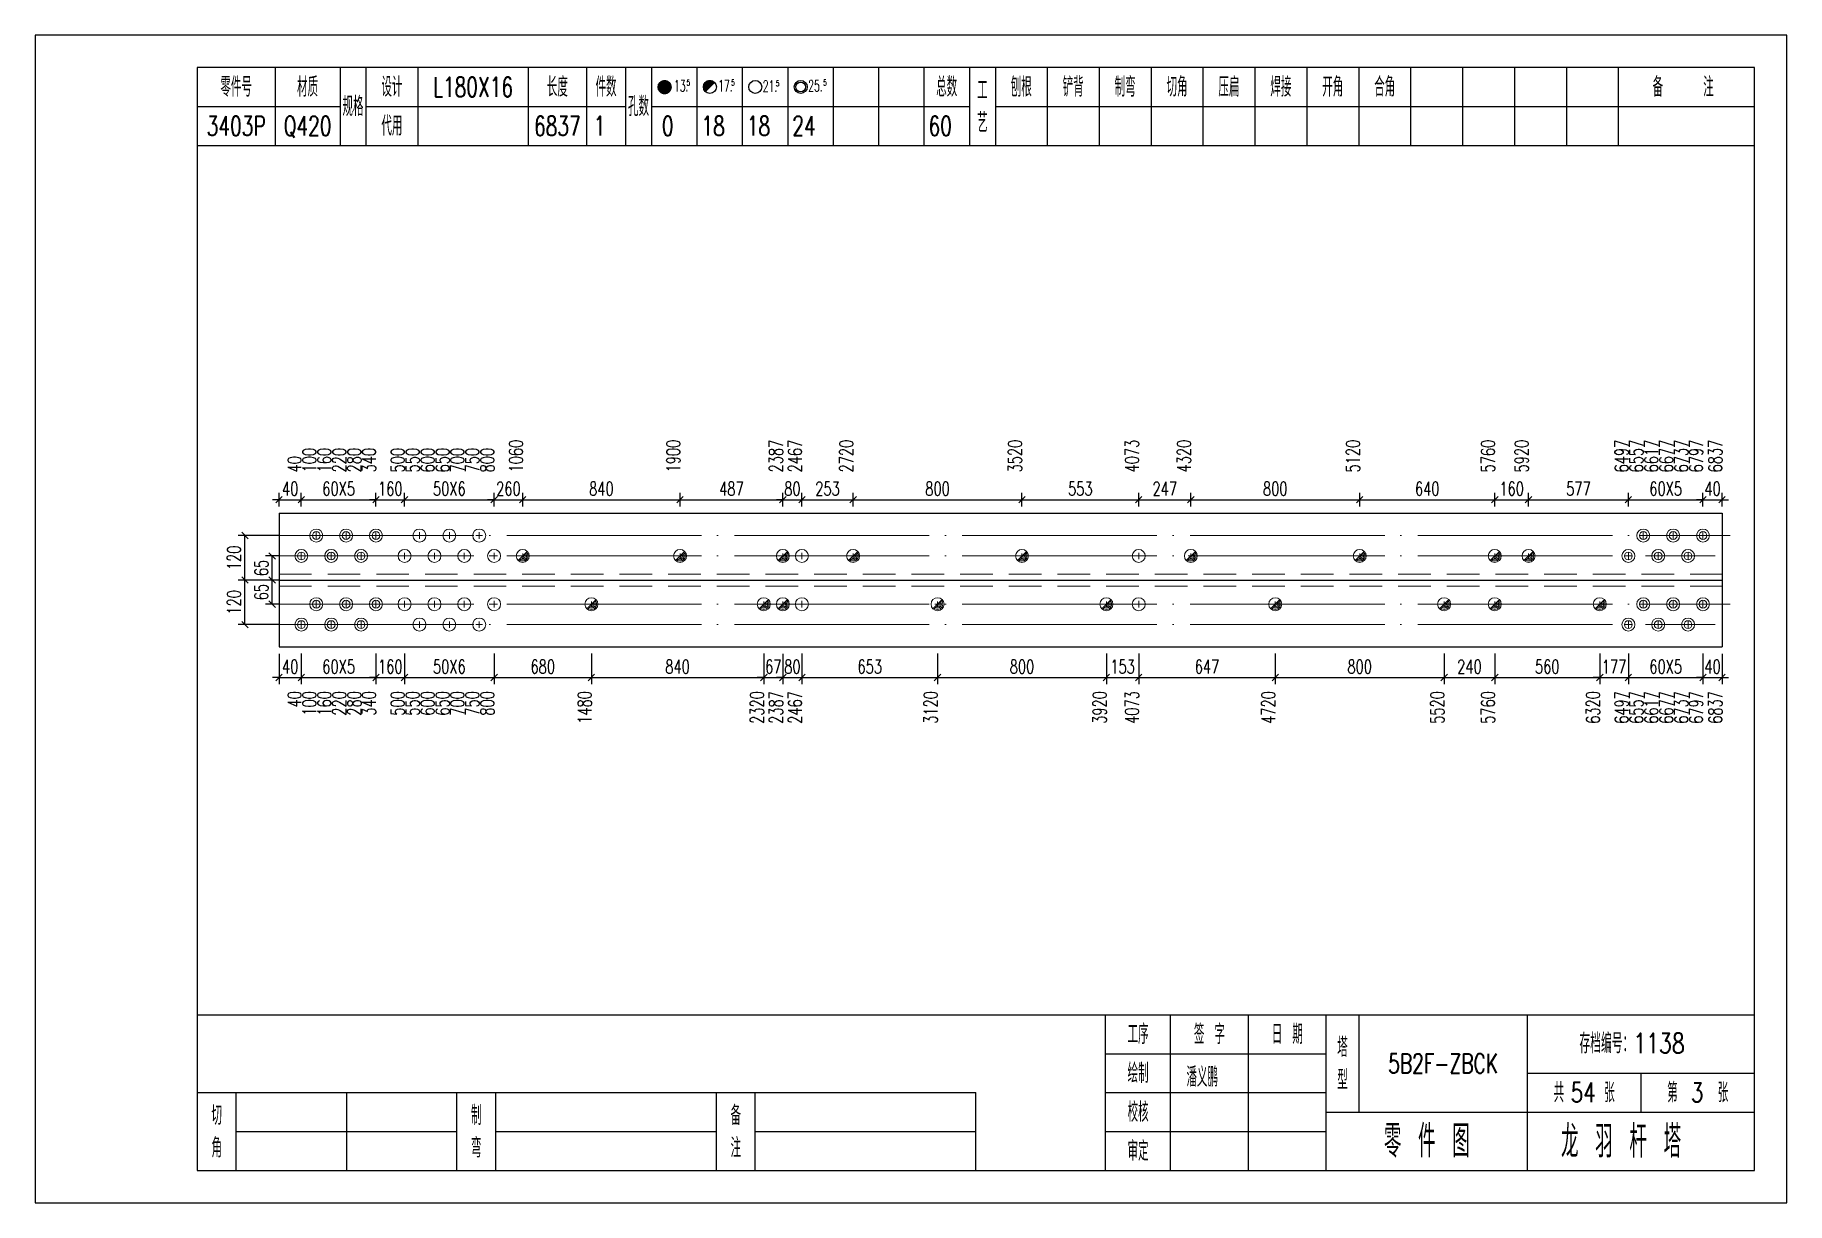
# Model space of a CAD drawing. Header units: millimetres. Extents: x 0 to 30240, y -10896 to -1348.
# Drawn here: x 540 to 810, y -10895.8 to -10715.8 of the extents above; entities that cross this region are included whole.
import ezdxf
from ezdxf.enums import TextEntityAlignment as Align

# ---------------------------------------------------------------- set-up
doc = ezdxf.new("R2010")
doc.units = ezdxf.units.MM
doc.header["$LTSCALE"] = 20
doc.header["$PDMODE"] = 1
doc.linetypes.add('DASHDOT2X', pattern=[1.75, 1.5, -0.125, 0, -0.125])
doc.linetypes.add('HIDDEN', pattern=[0.375, 0.25, -0.125])
for name, color, linetype, lineweight in [('1', 7, 'Continuous', 25), ('11', 3, 'Continuous', 13), ('2', 1, 'HIDDEN', 13), ('5', 1, 'Continuous', 13), ('7', 2, 'DASHDOT2X', 13)]:
    doc.layers.add(name, color=color, linetype=linetype, lineweight=lineweight)
doc.styles.get("Standard").update_dxf_attribs({"font": 'simplex', "width": 0.7, "bigfont": 'gbhzfs.shx'})
doc.styles.add('SYMBOL_TXT', font='txt.shx', dxfattribs={"width": 0.6})
doc.styles.add('TITLE_TXT', font='simplex.shx', dxfattribs={"width": 0.75, "height": 2.5, "bigfont": 'gbhzfs.shx'})
doc.dimstyles.get("Standard").update_dxf_attribs({"dimtxt": 2.1, "dimasz": 1, "dimexe": 1.05, "dimexo": 0, "dimgap": 0.63, "dimtad": 1, "dimzin": 0, "dimdsep": 46, "dimtxsty": 'standard', "dimblk": 'OBLIQUE', "dimblk1": 'OBLIQUE', "dimblk2": 'OBLIQUE', "dimcen": 0.09, "dimadec": 0, "dimazin": 0, "dimtfac": 1, "dimtdec": 1, "dimtix": 1, "dimtmove": 0, "dimatfit": 3, "dimfxl": 0, "dimtolj": 1, "dimtzin": 0, "dimarcsym": 0})
pattern_1 = [(0, (-3, 0), (0, 0.0125), [])]

msp = doc.modelspace()

# ---------------------------------------------------------------- texts
at = {"style": 'TITLE_TXT', "width": 0.75}
for s, p in [('54', (776.667, -10880.296)), ('3', (795.194, -10880.299))]:
    msp.add_text(s, height=3, dxfattribs=at).set_placement(p)
at = {"layer": '1', "width": 0.7}
for s, p in [('L180X16', (607.5, -10723.836)), ('3403P', (571, -10729.836)), ('Q420', (582, -10729.836)), ('6837', (620.5, -10729.836)), ('1', (627, -10729.836)), ('0', (637.5, -10729.836)), ('18', (644.5, -10729.836)), ('18', (651.5, -10729.836)), ('24', (658.5, -10729.836)), ('60', (679.5, -10729.836))]:
    msp.add_text(s, height=3, dxfattribs=at).set_placement(p, align=Align.MIDDLE_CENTER)
for s, p in [('1060', (615.157, -10783.246)), ('1900', (639.401, -10783.246)), ('2387', (655.23, -10783.246)), ('2467', (658.178, -10783.246)), ('2720', (666.076, -10783.246)), ('3520', (692.099, -10783.246)), ('4073', (710.107, -10783.246)), ('4320', (718.123, -10783.246)), ('5120', (744.147, -10783.246)), ('5760', (764.974, -10783.246)), ('5920', (770.17, -10783.246)), ('6497', (785.556, -10783.246)), ('6557', (787.854, -10783.246)), ('6617', (790.154, -10783.246)), ('6677', (792.454, -10783.246)), ('6737', (794.754, -10783.246)), ('6797', (797.054, -10783.246)), ('6837', (800, -10783.246)), ('40', (581.04, -10783.246)), ('100', (583.34, -10783.246)), ('160', (585.64, -10783.246)), ('220', (587.94, -10783.246)), ('280', (590.24, -10783.246)), ('340', (592.54, -10783.246)), ('500', (596.95, -10783.246)), ('550', (599.25, -10783.246)), ('600', (601.55, -10783.246)), ('650', (603.85, -10783.246)), ('700', (606.15, -10783.246)), ('750', (608.45, -10783.246)), ('800', (610.75, -10783.246))]:
    msp.add_text(s, height=2.1, rotation=90, dxfattribs=at).set_placement(p)
for s, p in [('40', (581.04, -10816.951)), ('100', (583.34, -10816.951)), ('160', (585.64, -10816.951)), ('220', (587.94, -10816.951)), ('280', (590.24, -10816.951)), ('340', (592.54, -10816.951)), ('500', (596.95, -10816.951)), ('550', (599.25, -10816.951)), ('600', (601.55, -10816.951)), ('650', (603.85, -10816.951)), ('700', (606.15, -10816.951)), ('750', (608.45, -10816.951)), ('800', (610.75, -10816.951)), ('1480', (625.74, -10816.951)), ('2320', (652.304, -10816.951)), ('2387', (655.23, -10816.951)), ('2467', (658.178, -10816.951)), ('3120', (679.088, -10816.951)), ('3920', (705.111, -10816.951)), ('4073', (710.107, -10816.951)), ('4720', (731.135, -10816.951)), ('5520', (757.159, -10816.951)), ('5760', (764.974, -10816.951)), ('6320', (781.146, -10816.951)), ('6497', (785.556, -10816.951)), ('6557', (787.854, -10816.951)), ('6617', (790.154, -10816.951)), ('6677', (792.454, -10816.951)), ('6737', (794.754, -10816.951)), ('6797', (797.054, -10816.951)), ('6837', (800, -10816.951))]:
    msp.add_text(s, height=2.1, rotation=90, dxfattribs=at).set_placement(p, align=Align.RIGHT)
at = {"layer": '1', "insert": (757, -10874.336), "char_height": 3, "width": 26, "attachment_point": 5}
msp.add_mtext('5B2F-ZBCK', dxfattribs=at)

# ---------------------------------------------------------------- blocks, each defined once
blk = doc.blocks.new('M12_HOLE')
h = blk.add_hatch()
h.set_pattern_fill('LINE', scale=0.1, style=0)
h.set_pattern_definition(pattern_1)
h.paths.add_polyline_path([(-5, 0, 1), (-1, 0, 1)])
at = {"color": 7}
blk.add_circle((-3, 0), 2, dxfattribs=at)
at = {"color": 7, "attachment_point": 1, "style": 'SYMBOL_TXT'}
for s, insert, char_height, width in [('13\\f??|b0|i0|c0|p54;.', (-0.12, 2.11), 3.5, 5.7075), ('5', (3.74, 2.26), 1.8, 2.9309)]:
    blk.add_mtext(s, dxfattribs=dict(at, insert=insert, char_height=char_height, width=width))
blk = doc.blocks.new('M16_HOLE')
h = blk.add_hatch()
h.set_pattern_fill('LINE', scale=0.1, style=0)
h.set_pattern_definition(pattern_1)
h.paths.add_polyline_path([(-1.59, 1.41, 0.668179), (-5, 0, 0.198912), (-4.41, -1.41)])
at = {"color": 7}
blk.add_circle((-3, 0), 2, dxfattribs=at)
at = {"color": 7, "attachment_point": 1, "style": 'SYMBOL_TXT'}
for s, insert, char_height, width in [('17.', (-0.44, 2.13), 3.5, 6.3164), ('5', (3.56, 2.25), 1.8, 1.822)]:
    blk.add_mtext(s, dxfattribs=dict(at, insert=insert, char_height=char_height, width=width))
blk = doc.blocks.new('M20_HOLE')
at = {"color": 7}
blk.add_circle((-3, 0), 2, dxfattribs=at)
at = {"color": 7, "attachment_point": 1, "style": 'SYMBOL_TXT'}
for s, insert, char_height, width in [('21.', (-0.69, 2.01), 3.5, 6.0735), ('5', (3.32, 2.01), 1.8, 1.4576)]:
    blk.add_mtext(s, dxfattribs=dict(at, insert=insert, char_height=char_height, width=width))
blk = doc.blocks.new('M24_HOLE')
at = {"color": 7}
for radius in [2, 1.5]:
    blk.add_circle((-3, 0), radius, dxfattribs=at)
at = {"color": 7, "attachment_point": 1, "style": 'SYMBOL_TXT'}
for s, insert, char_height, width in [('25.', (-0.69, 2.13), 3.5, 2.4294), ('5', (3.93, 2.25), 1.8, 1.9435)]:
    blk.add_mtext(s, dxfattribs=dict(at, insert=insert, char_height=char_height, width=width))
blk = doc.blocks.new('JgCard')
for p, q in [((270, 180), (0, 180)), ((0, 180), (0, 0)), ((270, 0), (270, 180)), ((265, 175), (25, 175)), ((25, 175), (25, 5)), ((37, 175), (37, 163)), ((47, 175), (47, 163)), ((51, 175), (51, 163)), ((59, 175), (59, 163)), ((76, 175), (76, 163)), ((85, 175), (85, 163)), ((91, 175), (91, 163)), ((95, 175), (95, 163)), ((102, 175), (102, 163)), ((109, 175), (109, 163)), ((116, 175), (116, 163)), ((123, 175), (123, 163)), ((130, 175), (130, 163)), ((137, 175), (137, 163)), ((144, 175), (144, 163)), ((148, 175), (148, 163)), ((156, 175), (156, 163)), ((164, 175), (164, 163)), ((172, 175), (172, 163)), ((180, 175), (180, 163)), ((188, 175), (188, 163)), ((196, 175), (196, 163)), ((204, 175), (204, 163)), ((212, 175), (212, 163)), ((220, 175), (220, 163)), ((228, 175), (228, 163)), ((236, 175), (236, 163)), ((244, 175), (244, 163)), ((265, 5), (265, 175)), ((25, 169), (47, 169)), ((51, 169), (91, 169)), ((95, 169), (144, 169)), ((148, 169), (265, 169)), ((25, 163), (265, 163)), ((25, 29), (265, 29)), ((165, 5), (165, 29)), ((175, 5), (175, 29)), ((187, 5), (187, 29)), ((199, 5), (199, 29)), ((204, 29), (204, 14)), ((230, 5), (230, 29)), ((165, 23), (199, 23)), ((230, 20), (265, 20)), ((247.5, 20), (247.5, 14)), ((25, 17), (145, 17)), ((31, 5), (31, 17)), ((48, 17), (48, 5)), ((65, 5), (65, 17)), ((71, 5), (71, 17)), ((105, 5), (105, 17)), ((111, 5), (111, 17)), ((145, 5), (145, 17)), ((165, 17), (199, 17)), ((199, 14), (265, 14)), ((31, 11), (65, 11)), ((71, 11), (105, 11)), ((111, 11), (145, 11)), ((165, 11), (199, 11)), ((25, 5), (265, 5)), ((0, 0), (270, 0))]:
    blk.add_line(p, q)
blk.add_lwpolyline([(96.03, 171.99, -1), (98.03, 171.99, -1)], format="xyb", close=True)
blk.add_point((145, 96))
at = {"xscale": 0.5, "yscale": 0.5, "zscale": 0.5}
for name, p in [('M12_HOLE', (98.53, 171.99)), ('M16_HOLE', (105.5, 172)), ('M20_HOLE', (112.5, 172)), ('M24_HOLE', (119.5, 172))]:
    blk.add_blockref(name, p, dxfattribs=at)
at = {"style": 'TITLE_TXT', "width": 0.75}
for s, height, p in [('存档编号：1138', 3.076, (238.02, 23.07)), ('潘义鹏', 3, (177.45, 17.91)), ('龙 羽 杆 塔', 5, (235.17, 6.97))]:
    blk.add_text(s, height=height, dxfattribs=at).set_placement(p)
at = {"attachment_point": 5, "style": 'TITLE_TXT'}
for s, insert, char_height, width in [('零件号', (31, 172), 3, 15), ('材质', (42, 172), 3, 8), ('设计', (55, 172), 3, 8), ('长度', (80.5, 172), 3, 8), ('件数', (88, 172), 3, 6), ('总数', (140.5, 172), 3, 7), ('工\\P艺', (146, 169), 3, 4), ('刨根', (152, 172), 3, 8), ('铲背', (160, 172), 3, 8), ('制弯', (168, 172), 3, 8), ('切角', (176, 172), 3, 8), ('压扁', (184, 172), 3, 8), ('焊接', (192, 172), 3, 8), ('开角', (200, 172), 3, 8), ('合角', (208, 172), 3, 8), ('备    注', (254, 172), 3, 22), ('规格', (49, 169), 3, 4), ('孔数', (93, 169), 3, 4), ('代用', (55, 166), 3, 8), ('工序', (170, 26), 3, 10), ('签 字', (181, 26), 3, 12), ('日 期', (193, 26), 3, 12), ('塔\\P型', (201.5, 21.5), 3, 5), ('绘制', (170, 20), 3, 10), ('共    张', (238.75, 17), 3, 17.5), ('第    张', (256.25, 17), 3, 17.5), ('切\\P角', (28, 11), 3, 6), ('制\\P弯', (68, 11), 3, 6), ('备\\P注', (108, 11), 3, 6), ('校核', (170, 14), 3, 10), ('零 件 图', (214.5, 9.5), 5, 31), ('审定', (170, 8), 3, 10)]:
    blk.add_mtext(s, dxfattribs=dict(at, insert=insert, char_height=char_height, width=width))
blk = doc.blocks.new('M24')
for p, q in [((-0.6, 0), (0.6, 0)), ((0, -0.6), (0, 0.6))]:
    blk.add_line(p, q)
for radius in [1, 0.6]:
    blk.add_circle((0, 0), radius)
blk = doc.blocks.new('M20')
for p, q in [((-0.5, 0), (0.5, 0)), ((0, -0.5), (0, 0.5))]:
    blk.add_line(p, q)
blk.add_circle((0, 0), 1)
blk = doc.blocks.new('M16')
for p, q in [((-0.71, -0.71), (0.71, 0.71)), ((-0.4, 0), (0.4, 0)), ((0, 0.4), (0, -0.4))]:
    blk.add_line(p, q)
blk.add_circle((0, 0), 1)
for radius in [0.8, 0.6, 0.4, 0.2]:
    blk.add_arc((0, 0), radius, 225, 45)
blk = doc.blocks.new('_Oblique')
at = {"color": 0, "linetype": 'ByBlock', "lineweight": -2}
blk.add_line((-0.5, -0.5), (0.5, 0.5), dxfattribs=at)
blk = doc.blocks.new('*D4217')
at = {"layer": '11', "color": 0, "lineweight": -2}
for p, q in [((577.6, -10811.18), (577.6, -10815.9)), ((581.04, -10811.18), (581.04, -10815.9)), ((577.6, -10814.85), (576.6, -10814.85)), ((577.6, -10814.85), (581.04, -10814.85)), ((581.04, -10814.85), (582.04, -10814.85))]:
    blk.add_line(p, q, dxfattribs=at)
at = {"layer": 'Defpoints', "color": 0}
for p in [(577.6, -10811.18), (581.04, -10811.18), (581.04, -10814.85)]:
    blk.add_point(p, dxfattribs=at)
at = {"layer": '11', "color": 0, "lineweight": -2}
blk.add_blockref('_Oblique', (577.6, -10814.85), dxfattribs=at)
at = {"layer": '11', "color": 0, "lineweight": -2, "rotation": 180}
blk.add_blockref('_Oblique', (581.04, -10814.85), dxfattribs=at)
at = {"layer": '11', "color": 0, "insert": (579.32, -10813.17), "char_height": 2.1, "attachment_point": 5}
blk.add_mtext('\\A1;40', dxfattribs=at)
blk = doc.blocks.new('*D4219')
at = {"layer": '11', "color": 0, "lineweight": -2}
for p, q in [((592.54, -10811.18), (592.54, -10815.9)), ((596.95, -10811.18), (596.95, -10815.9)), ((592.54, -10814.85), (591.54, -10814.85)), ((592.54, -10814.85), (596.95, -10814.85)), ((596.95, -10814.85), (597.95, -10814.85))]:
    blk.add_line(p, q, dxfattribs=at)
at = {"layer": 'Defpoints', "color": 0}
for p in [(592.54, -10811.18), (596.95, -10811.18), (596.95, -10814.85)]:
    blk.add_point(p, dxfattribs=at)
at = {"layer": '11', "color": 0, "lineweight": -2}
blk.add_blockref('_Oblique', (592.54, -10814.85), dxfattribs=at)
at = {"layer": '11', "color": 0, "lineweight": -2, "rotation": 180}
blk.add_blockref('_Oblique', (596.95, -10814.85), dxfattribs=at)
at = {"layer": '11', "color": 0, "insert": (594.75, -10813.17), "char_height": 2.1, "attachment_point": 5}
blk.add_mtext('\\A1;160', dxfattribs=at)
blk = doc.blocks.new('*D4223')
at = {"layer": '11', "color": 0, "lineweight": -2}
for p, q in [((652.31, -10811.18), (652.31, -10815.9)), ((655.25, -10811.18), (655.25, -10815.9)), ((652.31, -10814.85), (651.31, -10814.85)), ((652.31, -10814.85), (655.25, -10814.85)), ((655.25, -10814.85), (656.25, -10814.85))]:
    blk.add_line(p, q, dxfattribs=at)
at = {"layer": 'Defpoints', "color": 0}
for p in [(652.31, -10811.18), (655.25, -10811.18), (655.25, -10814.85)]:
    blk.add_point(p, dxfattribs=at)
at = {"layer": '11', "color": 0, "lineweight": -2}
blk.add_blockref('_Oblique', (652.31, -10814.85), dxfattribs=at)
at = {"layer": '11', "color": 0, "lineweight": -2, "rotation": 180}
blk.add_blockref('_Oblique', (655.25, -10814.85), dxfattribs=at)
at = {"layer": '11', "color": 0, "insert": (653.78, -10813.17), "char_height": 2.1, "attachment_point": 5}
blk.add_mtext('\\A1;67', dxfattribs=at)
blk = doc.blocks.new('*D4224')
at = {"layer": '11', "color": 0, "lineweight": -2}
for p, q in [((655.25, -10811.18), (655.25, -10815.9)), ((658.19, -10811.18), (658.19, -10815.9)), ((655.25, -10814.85), (654.25, -10814.85)), ((655.25, -10814.85), (658.19, -10814.85)), ((658.19, -10814.85), (659.19, -10814.85))]:
    blk.add_line(p, q, dxfattribs=at)
at = {"layer": 'Defpoints', "color": 0}
for p in [(655.25, -10811.18), (658.19, -10811.18), (658.19, -10814.85)]:
    blk.add_point(p, dxfattribs=at)
at = {"layer": '11', "color": 0, "lineweight": -2}
blk.add_blockref('_Oblique', (655.25, -10814.85), dxfattribs=at)
at = {"layer": '11', "color": 0, "lineweight": -2, "rotation": 180}
blk.add_blockref('_Oblique', (658.19, -10814.85), dxfattribs=at)
at = {"layer": '11', "color": 0, "insert": (656.72, -10813.17), "char_height": 2.1, "attachment_point": 5}
blk.add_mtext('\\A1;80', dxfattribs=at)
blk = doc.blocks.new('*D4232')
at = {"layer": '11', "color": 0, "lineweight": -2}
for p, q in [((781.15, -10811.18), (781.15, -10815.9)), ((785.56, -10811.18), (785.56, -10815.9)), ((781.15, -10814.85), (780.15, -10814.85)), ((781.15, -10814.85), (785.56, -10814.85)), ((785.56, -10814.85), (786.56, -10814.85))]:
    blk.add_line(p, q, dxfattribs=at)
at = {"layer": 'Defpoints', "color": 0}
for p in [(781.15, -10811.18), (785.56, -10811.18), (785.56, -10814.85)]:
    blk.add_point(p, dxfattribs=at)
at = {"layer": '11', "color": 0, "lineweight": -2}
blk.add_blockref('_Oblique', (781.15, -10814.85), dxfattribs=at)
at = {"layer": '11', "color": 0, "lineweight": -2, "rotation": 180}
blk.add_blockref('_Oblique', (785.56, -10814.85), dxfattribs=at)
at = {"layer": '11', "color": 0, "insert": (783.35, -10813.17), "char_height": 2.1, "attachment_point": 5}
blk.add_mtext('\\A1;177', dxfattribs=at)
blk = doc.blocks.new('*D4234')
at = {"layer": '11', "color": 0, "lineweight": -2}
for p, q in [((797.06, -10811.18), (797.06, -10815.9)), ((800, -10811.18), (800, -10815.9)), ((797.06, -10814.85), (796.06, -10814.85)), ((797.06, -10814.85), (800, -10814.85)), ((800, -10814.85), (801, -10814.85))]:
    blk.add_line(p, q, dxfattribs=at)
at = {"layer": 'Defpoints', "color": 0}
for p in [(797.06, -10811.18), (800, -10811.18), (800, -10814.85)]:
    blk.add_point(p, dxfattribs=at)
at = {"layer": '11', "color": 0, "lineweight": -2}
blk.add_blockref('_Oblique', (797.06, -10814.85), dxfattribs=at)
at = {"layer": '11', "color": 0, "lineweight": -2, "rotation": 180}
blk.add_blockref('_Oblique', (800, -10814.85), dxfattribs=at)
at = {"layer": '11', "color": 0, "insert": (798.53, -10813.17), "char_height": 2.1, "attachment_point": 5}
blk.add_mtext('\\A1;40', dxfattribs=at)
blk = doc.blocks.new('*D4235')
at = {"layer": '11', "color": 0, "lineweight": -2}
for p, q in [((577.6, -10788.5), (577.6, -10786.4)), ((581.04, -10788.5), (581.04, -10786.4)), ((577.6, -10787.45), (576.6, -10787.45)), ((577.6, -10787.45), (581.04, -10787.45)), ((581.04, -10787.45), (582.04, -10787.45))]:
    blk.add_line(p, q, dxfattribs=at)
at = {"layer": 'Defpoints', "color": 0}
for p in [(577.6, -10788.5), (581.04, -10787.45), (581.04, -10788.5)]:
    blk.add_point(p, dxfattribs=at)
at = {"layer": '11', "color": 0, "lineweight": -2}
blk.add_blockref('_Oblique', (577.6, -10787.45), dxfattribs=at)
at = {"layer": '11', "color": 0, "lineweight": -2, "rotation": 180}
blk.add_blockref('_Oblique', (581.04, -10787.45), dxfattribs=at)
at = {"layer": '11', "color": 0, "insert": (579.32, -10785.77), "char_height": 2.1, "attachment_point": 5}
blk.add_mtext('\\A1;40', dxfattribs=at)
blk = doc.blocks.new('*D4237')
at = {"layer": '11', "color": 0, "lineweight": -2}
for p, q in [((592.54, -10788.5), (592.54, -10786.4)), ((596.95, -10788.5), (596.95, -10786.4)), ((592.54, -10787.45), (591.54, -10787.45)), ((592.54, -10787.45), (596.95, -10787.45)), ((596.95, -10787.45), (597.95, -10787.45))]:
    blk.add_line(p, q, dxfattribs=at)
at = {"layer": 'Defpoints', "color": 0}
for p in [(592.54, -10788.5), (596.95, -10787.45), (596.95, -10788.5)]:
    blk.add_point(p, dxfattribs=at)
at = {"layer": '11', "color": 0, "lineweight": -2}
blk.add_blockref('_Oblique', (592.54, -10787.45), dxfattribs=at)
at = {"layer": '11', "color": 0, "lineweight": -2, "rotation": 180}
blk.add_blockref('_Oblique', (596.95, -10787.45), dxfattribs=at)
at = {"layer": '11', "color": 0, "insert": (594.75, -10785.77), "char_height": 2.1, "attachment_point": 5}
blk.add_mtext('\\A1;160', dxfattribs=at)
blk = doc.blocks.new('*D4239')
at = {"layer": '11', "color": 0, "lineweight": -2}
for p, q in [((610.75, -10788.5), (610.75, -10786.4)), ((615.16, -10788.5), (615.16, -10786.4)), ((610.75, -10787.45), (609.75, -10787.45)), ((610.75, -10787.45), (615.16, -10787.45)), ((615.16, -10787.45), (616.16, -10787.45))]:
    blk.add_line(p, q, dxfattribs=at)
at = {"layer": 'Defpoints', "color": 0}
for p in [(610.75, -10788.5), (615.16, -10787.45), (615.16, -10788.5)]:
    blk.add_point(p, dxfattribs=at)
at = {"layer": '11', "color": 0, "lineweight": -2}
blk.add_blockref('_Oblique', (610.75, -10787.45), dxfattribs=at)
at = {"layer": '11', "color": 0, "lineweight": -2, "rotation": 180}
blk.add_blockref('_Oblique', (615.16, -10787.45), dxfattribs=at)
at = {"layer": '11', "color": 0, "insert": (612.95, -10785.77), "char_height": 2.1, "attachment_point": 5}
blk.add_mtext('\\A1;260', dxfattribs=at)
blk = doc.blocks.new('*D4242')
at = {"layer": '11', "color": 0, "lineweight": -2}
for p, q in [((655.25, -10788.5), (655.25, -10786.4)), ((658.19, -10788.5), (658.19, -10786.4)), ((655.25, -10787.45), (654.25, -10787.45)), ((655.25, -10787.45), (658.19, -10787.45)), ((658.19, -10787.45), (659.19, -10787.45))]:
    blk.add_line(p, q, dxfattribs=at)
at = {"layer": 'Defpoints', "color": 0}
for p in [(655.25, -10788.5), (658.19, -10787.45), (658.19, -10788.5)]:
    blk.add_point(p, dxfattribs=at)
at = {"layer": '11', "color": 0, "lineweight": -2}
blk.add_blockref('_Oblique', (655.25, -10787.45), dxfattribs=at)
at = {"layer": '11', "color": 0, "lineweight": -2, "rotation": 180}
blk.add_blockref('_Oblique', (658.19, -10787.45), dxfattribs=at)
at = {"layer": '11', "color": 0, "insert": (656.72, -10785.77), "char_height": 2.1, "attachment_point": 5}
blk.add_mtext('\\A1;80', dxfattribs=at)
blk = doc.blocks.new('*D4252')
at = {"layer": '11', "color": 0, "lineweight": -2}
for p, q in [((797.06, -10788.5), (797.06, -10786.4)), ((800, -10788.5), (800, -10786.4)), ((797.06, -10787.45), (796.06, -10787.45)), ((797.06, -10787.45), (800, -10787.45)), ((800, -10787.45), (801, -10787.45))]:
    blk.add_line(p, q, dxfattribs=at)
at = {"layer": 'Defpoints', "color": 0}
for p in [(797.06, -10788.5), (800, -10787.45), (800, -10788.5)]:
    blk.add_point(p, dxfattribs=at)
at = {"layer": '11', "color": 0, "lineweight": -2}
blk.add_blockref('_Oblique', (797.06, -10787.45), dxfattribs=at)
at = {"layer": '11', "color": 0, "lineweight": -2, "rotation": 180}
blk.add_blockref('_Oblique', (800, -10787.45), dxfattribs=at)
at = {"layer": '11', "color": 0, "insert": (798.53, -10785.77), "char_height": 2.1, "attachment_point": 5}
blk.add_mtext('\\A1;40', dxfattribs=at)

# ---------------------------------------------------------------- dimensions: what is measured, and where the dimension line sits
at = {"layer": '1'}
for base, p1, p2, text in [((572.35, -10792.976), (577.55, -10799.836), (577.55, -10792.976), '120'), ((576.55, -10796.12), (577.55, -10799.836), (577.55, -10796.12), '65'), ((572.35, -10799.836), (577.55, -10806.696), (577.55, -10799.836), '120'), ((576.55, -10799.836), (577.55, -10803.552), (577.55, -10799.836), '65')]:
    msp.add_linear_dim(base=base, p1=p1, p2=p2, angle=90, text=text, dimstyle='standard', dxfattribs=at).render()
at = {"layer": '11'}
for base, p1, p2, text, picture, middle in [((581.04, -10787.446), (577.6, -10788.496), (581.04, -10788.496), '40', '*D4235', (579.32, -10785.766)), ((596.95, -10787.446), (592.54, -10788.496), (596.95, -10788.496), '160', '*D4237', (594.745, -10785.766)), ((615.16, -10787.446), (610.75, -10788.496), (615.16, -10788.496), '260', '*D4239', (612.955, -10785.766)), ((658.188, -10787.446), (655.248, -10788.496), (658.188, -10788.496), '80', '*D4242', (656.718, -10785.766)), ((800, -10787.446), (797.06, -10788.496), (800, -10788.496), '40', '*D4252', (798.53, -10785.766)), ((581.04, -10814.851), (577.6, -10811.176), (581.04, -10811.176), '40', '*D4217', (579.32, -10813.171)), ((596.95, -10814.851), (592.54, -10811.176), (596.95, -10811.176), '160', '*D4219', (594.745, -10813.171)), ((655.248, -10814.851), (652.308, -10811.176), (655.248, -10811.176), '67', '*D4223', (653.778, -10813.171)), ((658.188, -10814.851), (655.248, -10811.176), (658.188, -10811.176), '80', '*D4224', (656.718, -10813.171)), ((785.56, -10814.851), (781.15, -10811.176), (785.56, -10811.176), '177', '*D4232', (783.355, -10813.171)), ((800, -10814.851), (797.06, -10811.176), (800, -10811.176), '40', '*D4234', (798.53, -10813.171))]:
    dim = msp.add_linear_dim(base=base, p1=p1, p2=p2, text=text, dimstyle='standard', dxfattribs=at)
    dim.commit()
    dim.dimension.update_dxf_attribs({"geometry": picture, "text_midpoint": middle})
for base, p1, p2, text in [((592.54, -10787.446), (581.04, -10788.496), (592.54, -10788.496), '60X5'), ((610.75, -10787.446), (596.95, -10788.496), (610.75, -10788.496), '50X6'), ((639.406, -10787.446), (615.16, -10788.496), (639.406, -10788.496), '840'), ((655.248, -10787.446), (639.406, -10788.496), (655.248, -10788.496), '487'), ((666.08, -10787.446), (658.188, -10788.496), (666.08, -10788.496), '253'), ((692.104, -10787.446), (666.08, -10788.496), (692.104, -10788.496), '800'), ((710.093, -10787.446), (692.104, -10788.496), (710.093, -10788.496), '553'), ((718.128, -10787.446), (710.093, -10788.496), (718.128, -10788.496), '247'), ((744.152, -10787.446), (718.128, -10788.496), (744.152, -10788.496), '800'), ((764.97, -10787.446), (744.152, -10788.496), (764.97, -10788.496), '640'), ((770.175, -10787.446), (764.97, -10788.496), (770.175, -10788.496), '160'), ((785.56, -10787.446), (770.175, -10788.496), (785.56, -10788.496), '577'), ((797.06, -10787.446), (785.56, -10788.496), (797.06, -10788.496), '60X5'), ((592.54, -10814.851), (581.04, -10811.176), (592.54, -10811.176), '60X5'), ((610.75, -10814.851), (596.95, -10811.176), (610.75, -10811.176), '50X6'), ((625.744, -10814.851), (610.75, -10811.176), (625.744, -10811.176), '680'), ((652.308, -10814.851), (625.744, -10811.176), (652.308, -10811.176), '840'), ((679.092, -10814.851), (658.188, -10811.176), (679.092, -10811.176), '653'), ((705.116, -10814.851), (679.092, -10811.176), (705.116, -10811.176), '800'), ((710.093, -10814.851), (705.116, -10811.176), (710.093, -10811.176), '153'), ((731.14, -10814.851), (710.093, -10811.176), (731.14, -10811.176), '647'), ((757.163, -10814.851), (731.14, -10811.176), (757.163, -10811.176), '800'), ((764.97, -10814.851), (757.163, -10811.176), (764.97, -10811.176), '240'), ((781.15, -10814.851), (764.97, -10811.176), (781.15, -10811.176), '560'), ((797.06, -10814.851), (785.56, -10811.176), (797.06, -10811.176), '60X5')]:
    msp.add_linear_dim(base=base, p1=p1, p2=p2, text=text, dimstyle='standard', dxfattribs=at).render()

# ---------------------------------------------------------------- linework, layer by layer
at = {"layer": '1'}
for p, q in [((577.6, -10789.546), (577.6, -10810.126)), ((577.6, -10789.546), (800, -10789.546)), ((800, -10789.546), (800, -10810.126)), ((577.6, -10799.836), (800, -10799.836)), ((577.6, -10810.126), (800, -10810.126))]:
    msp.add_line(p, q, dxfattribs=at)
at = {"layer": '2'}
for p, q in [((577.6, -10798.921), (800, -10798.921)), ((577.6, -10800.751), (800, -10800.751))]:
    msp.add_line(p, q, dxfattribs=at)
at = {"layer": '7'}
for p, q in [((577.6, -10792.976), (801.26, -10792.976)), ((577.6, -10796.12), (798.96, -10796.12)), ((577.6, -10803.552), (801.26, -10803.552)), ((577.6, -10806.696), (798.96, -10806.696))]:
    msp.add_line(p, q, dxfattribs=at)

# ---------------------------------------------------------------- block references
at = {"layer": '1'}
msp.add_blockref('JgCard', (540, -10895.836), dxfattribs=at)
at = {"layer": '5'}
for name, p in [('M24', (583.34, -10792.976)), ('M24', (587.94, -10792.976)), ('M24', (592.54, -10792.976)), ('M20', (599.25, -10792.976)), ('M20', (603.85, -10792.976)), ('M20', (608.45, -10792.976)), ('M24', (787.86, -10792.976)), ('M24', (792.46, -10792.976)), ('M24', (797.06, -10792.976)), ('M24', (581.04, -10796.12)), ('M24', (585.64, -10796.12)), ('M24', (590.24, -10796.12)), ('M20', (596.95, -10796.12)), ('M20', (601.55, -10796.12)), ('M20', (606.15, -10796.12)), ('M20', (610.75, -10796.12)), ('M16', (615.16, -10796.12)), ('M16', (639.406, -10796.12)), ('M16', (655.248, -10796.12)), ('M20', (658.188, -10796.12)), ('M16', (666.08, -10796.12)), ('M16', (692.104, -10796.12)), ('M20', (710.093, -10796.12)), ('M16', (718.128, -10796.12)), ('M16', (744.152, -10796.12)), ('M16', (764.97, -10796.12)), ('M16', (770.175, -10796.12)), ('M24', (785.56, -10796.12)), ('M24', (790.16, -10796.12)), ('M24', (794.76, -10796.12)), ('M24', (583.34, -10803.552)), ('M24', (587.94, -10803.552)), ('M24', (592.54, -10803.552)), ('M20', (596.95, -10803.552)), ('M20', (601.55, -10803.552)), ('M20', (606.15, -10803.552)), ('M20', (610.75, -10803.552)), ('M16', (625.744, -10803.552)), ('M16', (652.308, -10803.552)), ('M16', (655.248, -10803.552)), ('M20', (658.188, -10803.552)), ('M16', (679.092, -10803.552)), ('M16', (705.116, -10803.552)), ('M20', (710.093, -10803.552)), ('M16', (731.14, -10803.552)), ('M16', (757.163, -10803.552)), ('M16', (764.97, -10803.552)), ('M16', (781.15, -10803.552)), ('M24', (787.86, -10803.552)), ('M24', (792.46, -10803.552)), ('M24', (797.06, -10803.552)), ('M24', (581.04, -10806.696)), ('M24', (585.64, -10806.696)), ('M24', (590.24, -10806.696)), ('M20', (599.25, -10806.696)), ('M20', (603.85, -10806.696)), ('M20', (608.45, -10806.696)), ('M24', (785.56, -10806.696)), ('M24', (790.16, -10806.696)), ('M24', (794.76, -10806.696))]:
    msp.add_blockref(name, p, dxfattribs=at)

msp.set_redraw_order([(e.dxf.handle, doc.entitydb.next_handle()) for e in msp.query("TEXT MTEXT ATTDEF DIMENSION ARC_DIMENSION")])  # texts and dimensions are drawn at this point

doc.saveas('drawing.dxf')
